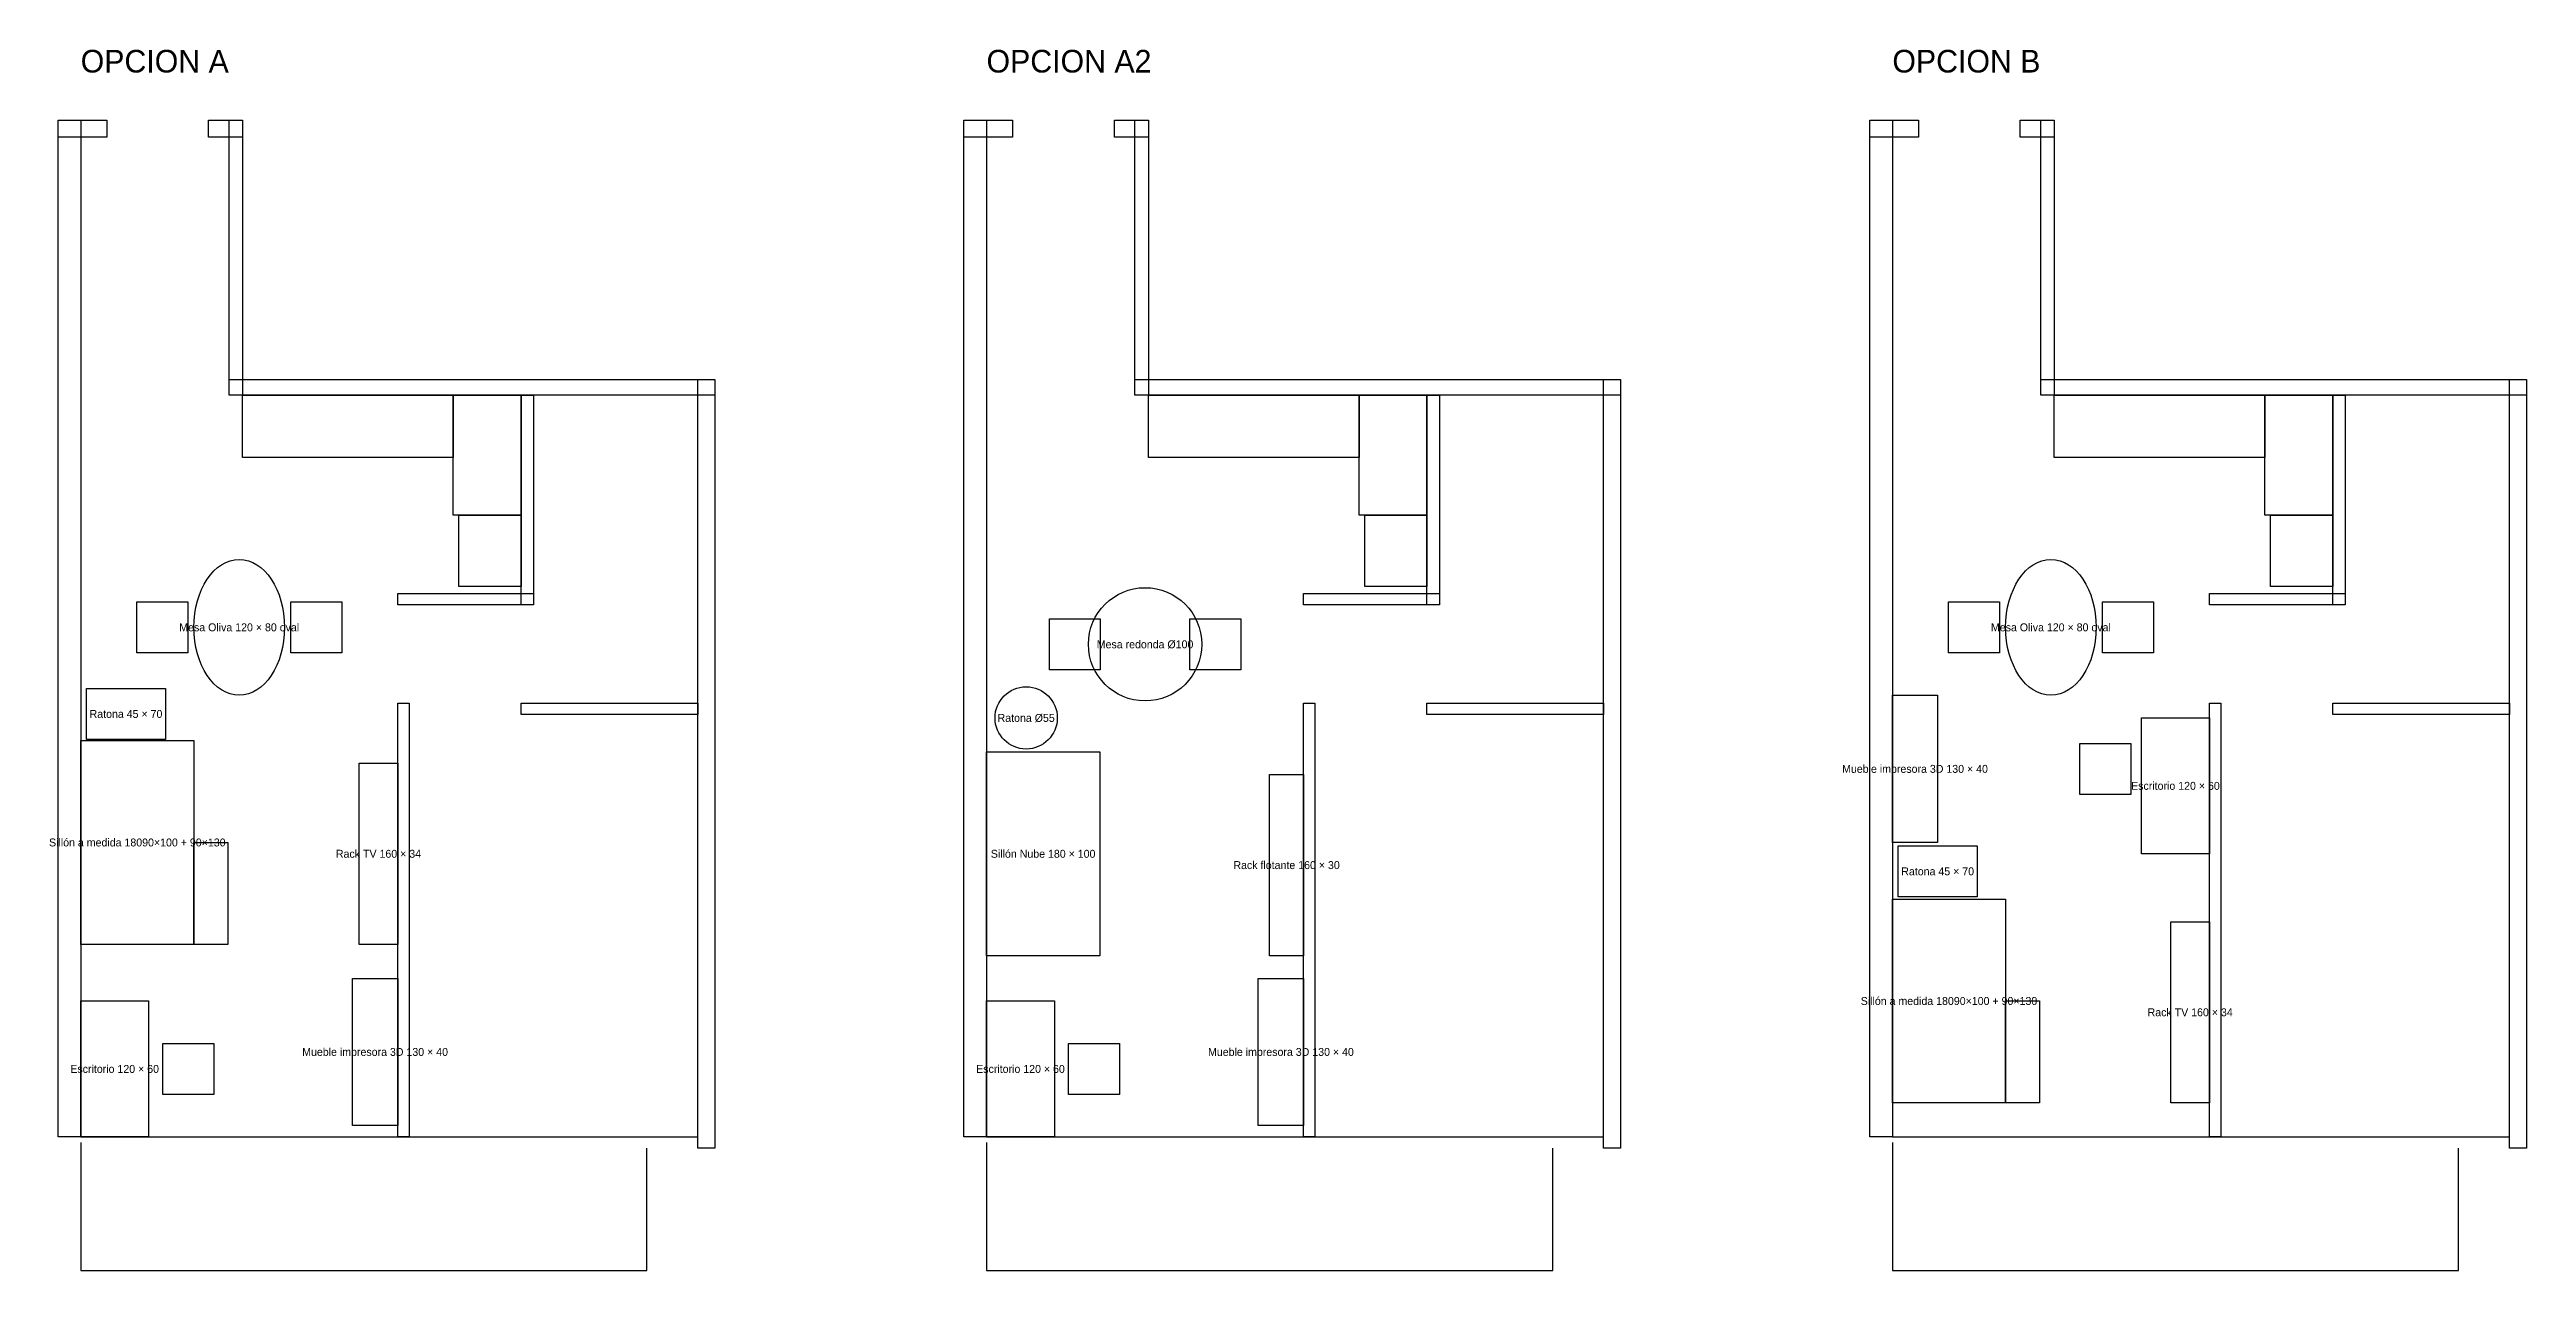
# Model space of a CAD drawing. Header units: metres. Extents: x -0.3 to 37.6, y -7.2 to 3.6.
# Drawn here: x -0.28 to 21.6, y -7.18 to 3.6 of the extents above; entities that cross this region are included whole.
import ezdxf
from ezdxf.enums import TextEntityAlignment as Align

# ---------------------------------------------------------------- set-up
doc = ezdxf.new("R2010")
doc.units = ezdxf.units.M
for name, color, linetype in [('COCINA', 8, 'Continuous'), ('MUEBLES_A', 5, 'Continuous'), ('MUEBLES_A2', 1, 'Continuous'), ('MUEBLES_B', 3, 'Continuous'), ('MUROS', 7, 'Continuous'), ('TEXTOS', 2, 'Continuous')]:
    doc.layers.add(name, color=color, linetype=linetype)

msp = doc.modelspace()

# ---------------------------------------------------------------- texts
at = {"layer": 'TEXTOS'}
for s, p in [('OPCION A', (0, 3.4)), ('OPCION A2', (8, 3.4)), ('OPCION B', (16, 3.4))]:
    msp.add_text(s, height=0.2, dxfattribs=at).set_placement(p)
for s, p in [('Mesa Oliva 120 × 80 oval', (1.4, -1.5)), ('Mesa Oliva 120 × 80 oval', (17.4, -1.5)), ('Mesa redonda Ø100', (9.4, -1.65)), ('Ratona 45 × 70', (0.4, -2.265)), ('Ratona Ø55', (8.35, -2.3)), ('Mueble impresora 3D 130 × 40', (16.2, -2.75)), ('Escritorio 120 × 60', (18.5, -2.9)), ('Sillón a medida 18090×100 + 90×130', (0.5, -3.4)), ('Rack TV 160 × 34', (2.63, -3.5)), ('Sillón Nube 180 × 100', (8.5, -3.5)), ('Rack flotante 160 × 30', (10.65, -3.6)), ('Ratona 45 × 70', (16.4, -3.655)), ('Sillón a medida 18090×100 + 90×130', (16.5, -4.8)), ('Rack TV 160 × 34', (18.63, -4.9)), ('Mueble impresora 3D 130 × 40', (2.6, -5.25)), ('Mueble impresora 3D 130 × 40', (10.6, -5.25)), ('Escritorio 120 × 60', (0.3, -5.4)), ('Escritorio 120 × 60', (8.3, -5.4))]:
    msp.add_text(s, height=0.07, dxfattribs=at).set_placement(p, align=Align.MIDDLE_CENTER)

# ---------------------------------------------------------------- linework, layer by layer
at = {"layer": 'COCINA'}
for points in [[(1.43, 0.55), (3.29, 0.55), (3.29, 0), (1.43, 0)], [(3.29, 0.55), (3.89, 0.55), (3.89, -0.51), (3.29, -0.51)], [(9.43, 0.55), (11.29, 0.55), (11.29, 0), (9.43, 0)], [(11.29, 0.55), (11.89, 0.55), (11.89, -0.51), (11.29, -0.51)], [(17.43, 0.55), (19.29, 0.55), (19.29, 0), (17.43, 0)], [(19.29, 0.55), (19.89, 0.55), (19.89, -0.51), (19.29, -0.51)], [(3.34, -0.51), (3.89, -0.51), (3.89, -1.14), (3.34, -1.14)], [(11.34, -0.51), (11.89, -0.51), (11.89, -1.14), (11.34, -1.14)], [(19.34, -0.51), (19.89, -0.51), (19.89, -1.14), (19.34, -1.14)]]:
    msp.add_lwpolyline(points, close=True, dxfattribs=at)
at = {"layer": 'MUEBLES_A'}
for points in [[(0.495, -1.275), (0.945, -1.275), (0.945, -1.725), (0.495, -1.725)], [(1.855, -1.275), (2.305, -1.275), (2.305, -1.725), (1.855, -1.725)], [(0.05, -2.04), (0.75, -2.04), (0.75, -2.49), (0.05, -2.49)], [(0, -2.5), (1, -2.5), (1, -4.3), (0, -4.3)], [(2.46, -2.7), (2.8, -2.7), (2.8, -4.3), (2.46, -4.3)], [(1, -3.4), (1.3, -3.4), (1.3, -4.3), (1, -4.3)], [(0, -4.8), (0.6, -4.8), (0.6, -6), (0, -6)], [(2.4, -4.6), (2.8, -4.6), (2.8, -5.9), (2.4, -5.9)], [(0.725, -5.175), (1.175, -5.175), (1.175, -5.625), (0.725, -5.625)]]:
    msp.add_lwpolyline(points, close=True, dxfattribs=at)
msp.add_ellipse((1.4, -1.5), major_axis=(0, 0.6), ratio=0.666667, dxfattribs=at)
at = {"layer": 'MUEBLES_A2'}
for points in [[(8.555, -1.425), (9.005, -1.425), (9.005, -1.875), (8.555, -1.875)], [(9.795, -1.425), (10.245, -1.425), (10.245, -1.875), (9.795, -1.875)], [(8, -2.6), (9, -2.6), (9, -4.4), (8, -4.4)], [(10.5, -2.8), (10.8, -2.8), (10.8, -4.4), (10.5, -4.4)], [(8, -4.8), (8.6, -4.8), (8.6, -6), (8, -6)], [(10.4, -4.6), (10.8, -4.6), (10.8, -5.9), (10.4, -5.9)], [(8.725, -5.175), (9.175, -5.175), (9.175, -5.625), (8.725, -5.625)]]:
    msp.add_lwpolyline(points, close=True, dxfattribs=at)
for centre, radius in [((9.4, -1.65), 0.5), ((8.35, -2.3), 0.275)]:
    msp.add_circle(centre, radius, dxfattribs=at)
at = {"layer": 'MUEBLES_B'}
for points in [[(16.495, -1.275), (16.945, -1.275), (16.945, -1.725), (16.495, -1.725)], [(17.855, -1.275), (18.305, -1.275), (18.305, -1.725), (17.855, -1.725)], [(16, -2.1), (16.4, -2.1), (16.4, -3.4), (16, -3.4)], [(18.2, -2.3), (18.8, -2.3), (18.8, -3.5), (18.2, -3.5)], [(17.655, -2.525), (18.105, -2.525), (18.105, -2.975), (17.655, -2.975)], [(16.05, -3.43), (16.75, -3.43), (16.75, -3.88), (16.05, -3.88)], [(16, -3.9), (17, -3.9), (17, -5.7), (16, -5.7)], [(18.46, -4.1), (18.8, -4.1), (18.8, -5.7), (18.46, -5.7)], [(17, -4.8), (17.3, -4.8), (17.3, -5.7), (17, -5.7)]]:
    msp.add_lwpolyline(points, close=True, dxfattribs=at)
msp.add_ellipse((17.4, -1.5), major_axis=(0, 0.6), ratio=0.666667, dxfattribs=at)
at = {"layer": 'MUROS'}
for p, q in [((0, -6), (5.45, -6)), ((8, -6), (13.45, -6)), ((16, -6), (21.45, -6))]:
    msp.add_line(p, q, dxfattribs=at)
for points in [[(-0.2, 2.98), (0, 2.98), (0, -6), (-0.2, -6)], [(-0.2, 2.98), (0.23, 2.98), (0.23, 2.83), (-0.2, 2.83)], [(1.13, 2.98), (1.43, 2.98), (1.43, 2.83), (1.13, 2.83)], [(1.31, 2.98), (1.43, 2.98), (1.43, 0.55), (1.31, 0.55)], [(7.8, 2.98), (8, 2.98), (8, -6), (7.8, -6)], [(7.8, 2.98), (8.23, 2.98), (8.23, 2.83), (7.8, 2.83)], [(9.13, 2.98), (9.43, 2.98), (9.43, 2.83), (9.13, 2.83)], [(9.31, 2.98), (9.43, 2.98), (9.43, 0.55), (9.31, 0.55)], [(15.8, 2.98), (16, 2.98), (16, -6), (15.8, -6)], [(15.8, 2.98), (16.23, 2.98), (16.23, 2.83), (15.8, 2.83)], [(17.13, 2.98), (17.43, 2.98), (17.43, 2.83), (17.13, 2.83)], [(17.31, 2.98), (17.43, 2.98), (17.43, 0.55), (17.31, 0.55)], [(1.31, 0.69), (5.6, 0.69), (5.6, 0.55), (1.31, 0.55)], [(5.45, 0.69), (5.6, 0.69), (5.6, -6.1), (5.45, -6.1)], [(9.31, 0.69), (13.6, 0.69), (13.6, 0.55), (9.31, 0.55)], [(13.45, 0.69), (13.6, 0.69), (13.6, -6.1), (13.45, -6.1)], [(17.31, 0.69), (21.6, 0.69), (21.6, 0.55), (17.31, 0.55)], [(21.45, 0.69), (21.6, 0.69), (21.6, -6.1), (21.45, -6.1)], [(3.89, 0.55), (4, 0.55), (4, -1.3), (3.89, -1.3)], [(11.89, 0.55), (12, 0.55), (12, -1.3), (11.89, -1.3)], [(19.89, 0.55), (20, 0.55), (20, -1.3), (19.89, -1.3)], [(2.8, -1.2), (4, -1.2), (4, -1.3), (2.8, -1.3)], [(10.8, -1.2), (12, -1.2), (12, -1.3), (10.8, -1.3)], [(18.8, -1.2), (20, -1.2), (20, -1.3), (18.8, -1.3)], [(2.8, -2.17), (2.9, -2.17), (2.9, -6), (2.8, -6)], [(3.89, -2.17), (5.45, -2.17), (5.45, -2.27), (3.89, -2.27)], [(10.8, -2.17), (10.9, -2.17), (10.9, -6), (10.8, -6)], [(11.89, -2.17), (13.45, -2.17), (13.45, -2.27), (11.89, -2.27)], [(18.8, -2.17), (18.9, -2.17), (18.9, -6), (18.8, -6)], [(19.89, -2.17), (21.45, -2.17), (21.45, -2.27), (19.89, -2.27)]]:
    msp.add_lwpolyline(points, close=True, dxfattribs=at)
for points in [[(0, -6.05), (0, -7.18), (5, -7.18), (5, -6.1)], [(8, -6.05), (8, -7.18), (13, -7.18), (13, -6.1)], [(16, -6.05), (16, -7.18), (21, -7.18), (21, -6.1)]]:
    msp.add_lwpolyline(points, dxfattribs=at)

msp.set_redraw_order([(e.dxf.handle, doc.entitydb.next_handle()) for e in msp.query("TEXT MTEXT ATTDEF DIMENSION ARC_DIMENSION")])  # texts and dimensions are drawn at this point

doc.saveas('drawing.dxf')
